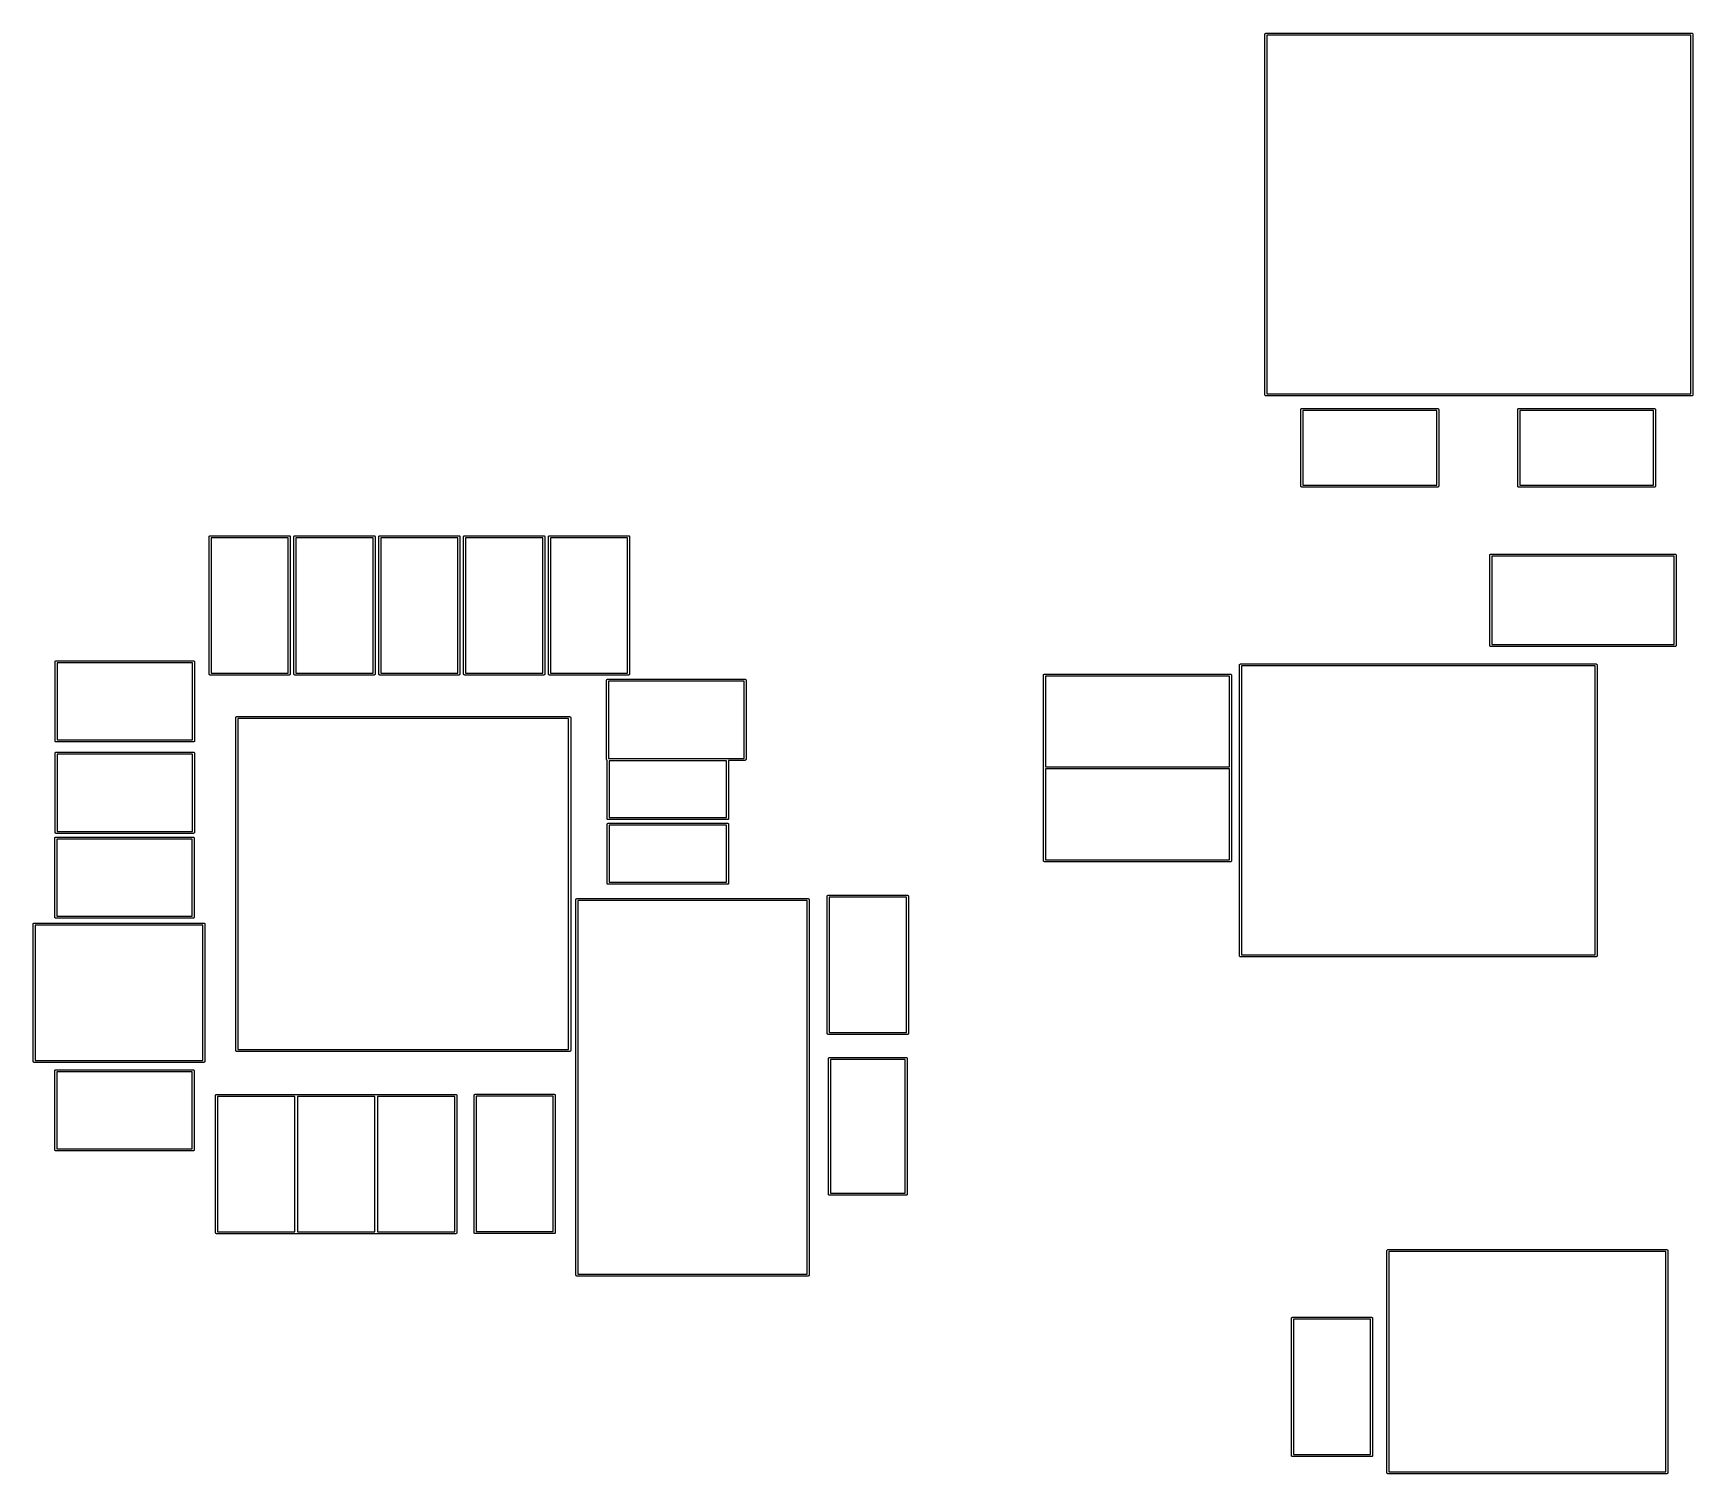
# Model space of a CAD drawing. Extents: x 115.8 to 156.9, y -89.6 to -53.9.
import ezdxf

# ---------------------------------------------------------------- set-up
doc = ezdxf.new("R2010")
doc.units = 0
doc.layers.add('BLACK', color=7, linetype='CONTINUOUS')

msp = doc.modelspace()

# ---------------------------------------------------------------- linework, layer by layer
at = {"layer": 'BLACK', "linetype": 'CONTINUOUS'}
for p, q in [((146.33, -53.96), (146.331, -53.9529)), ((146.33, -62.89), (146.33, -53.96)), ((146.331, -53.9529), (146.332, -53.9514)), ((146.332, -53.9496), (146.336, -53.9456)), ((146.332, -53.9514), (146.332, -53.9496)), ((146.336, -53.9456), (146.339, -53.9411)), ((146.339, -53.9411), (146.34, -53.9403)), ((146.34, -53.9403), (146.341, -53.939)), ((146.341, -53.939), (146.347, -53.9375)), ((146.347, -53.9375), (146.351, -53.9352)), ((146.351, -53.9352), (146.353, -53.9355)), ((146.353, -53.9355), (146.355, -53.935)), ((146.355, -53.935), (156.895, -53.935)), ((146.38, -53.985), (146.38, -62.865)), ((156.87, -53.985), (146.38, -53.985)), ((156.87, -62.865), (156.87, -53.985)), ((156.895, -53.935), (156.902, -53.936)), ((156.902, -53.936), (156.904, -53.937)), ((156.904, -53.937), (156.905, -53.9373)), ((156.905, -53.9373), (156.909, -53.9408)), ((156.909, -53.9408), (156.914, -53.9437)), ((156.914, -53.9437), (156.915, -53.9453)), ((156.915, -53.9453), (156.916, -53.9465)), ((156.916, -53.9465), (156.918, -53.9516)), ((156.918, -53.9516), (156.92, -53.9565)), ((156.92, -53.9565), (156.919, -53.9583)), ((156.919, -53.9583), (156.92, -53.96)), ((156.92, -53.96), (156.92, -62.89)), ((146.331, -62.8917), (146.33, -62.89)), ((146.33, -62.8935), (146.331, -62.8917)), ((146.332, -62.8984), (146.33, -62.8935)), ((146.334, -62.9035), (146.332, -62.8984)), ((146.335, -62.9047), (146.334, -62.9035)), ((146.336, -62.9063), (146.335, -62.9047)), ((146.341, -62.9092), (146.336, -62.9063)), ((146.345, -62.9127), (146.341, -62.9092)), ((146.346, -62.913), (146.345, -62.9127)), ((146.348, -62.914), (146.346, -62.913)), ((146.355, -62.915), (146.348, -62.914)), ((156.895, -62.915), (146.355, -62.915)), ((146.38, -62.865), (156.87, -62.865)), ((147.22, -63.25), (147.221, -63.2429)), ((147.22, -65.15), (147.22, -63.25)), ((147.221, -63.2429), (147.222, -63.2414)), ((147.222, -63.2396), (147.226, -63.2356)), ((147.222, -63.2414), (147.222, -63.2396)), ((147.226, -63.2356), (147.229, -63.2311)), ((147.229, -63.2311), (147.23, -63.2303)), ((147.23, -63.2303), (147.231, -63.229)), ((147.231, -63.229), (147.237, -63.2275)), ((147.237, -63.2275), (147.241, -63.2252)), ((147.241, -63.2252), (147.243, -63.2255)), ((147.243, -63.2255), (147.245, -63.225)), ((147.245, -63.225), (150.605, -63.225)), ((150.605, -63.225), (150.612, -63.226)), ((150.612, -63.226), (150.614, -63.227)), ((150.614, -63.227), (150.615, -63.2273)), ((150.615, -63.2273), (150.619, -63.2308)), ((150.619, -63.2308), (150.624, -63.2337)), ((150.624, -63.2337), (150.625, -63.2353)), ((150.625, -63.2353), (150.626, -63.2365)), ((150.626, -63.2365), (150.628, -63.2416)), ((150.628, -63.2416), (150.63, -63.2465)), ((150.63, -63.2465), (150.629, -63.2483)), ((150.629, -63.2483), (150.63, -63.25)), ((150.63, -63.25), (150.63, -65.15)), ((152.585, -63.25), (152.586, -63.2429)), ((152.585, -65.15), (152.585, -63.25)), ((152.586, -63.2429), (152.587, -63.2414)), ((152.587, -63.2396), (152.591, -63.2356)), ((152.587, -63.2414), (152.587, -63.2396)), ((152.591, -63.2356), (152.594, -63.2311)), ((152.594, -63.2311), (152.595, -63.2303)), ((152.595, -63.2303), (152.596, -63.229)), ((152.596, -63.229), (152.602, -63.2275)), ((152.602, -63.2275), (152.606, -63.2252)), ((152.606, -63.2252), (152.608, -63.2255)), ((152.608, -63.2255), (152.61, -63.225)), ((152.61, -63.225), (155.97, -63.225)), ((155.97, -63.225), (155.977, -63.226)), ((155.977, -63.226), (155.979, -63.227)), ((155.979, -63.227), (155.98, -63.2273)), ((155.98, -63.2273), (155.984, -63.2308)), ((155.984, -63.2308), (155.989, -63.2337)), ((155.989, -63.2337), (155.99, -63.2353)), ((155.99, -63.2353), (155.991, -63.2365)), ((155.991, -63.2365), (155.993, -63.2416)), ((155.993, -63.2416), (155.995, -63.2465)), ((155.995, -63.2465), (155.994, -63.2483)), ((155.994, -63.2483), (155.995, -63.25)), ((155.995, -63.25), (155.995, -65.15)), ((156.897, -62.9145), (156.895, -62.915)), ((156.899, -62.9148), (156.897, -62.9145)), ((156.903, -62.9125), (156.899, -62.9148)), ((156.909, -62.911), (156.903, -62.9125)), ((156.91, -62.9097), (156.909, -62.911)), ((156.911, -62.9089), (156.91, -62.9097)), ((156.914, -62.9044), (156.911, -62.9089)), ((156.918, -62.9004), (156.914, -62.9044)), ((156.919, -62.8971), (156.918, -62.8986)), ((156.918, -62.8986), (156.918, -62.9004)), ((156.92, -62.89), (156.919, -62.8971)), ((147.27, -63.275), (147.27, -65.125)), ((150.58, -63.275), (147.27, -63.275)), ((150.58, -65.125), (150.58, -63.275)), ((152.635, -63.275), (152.635, -65.125)), ((155.945, -63.275), (152.635, -63.275)), ((155.945, -65.125), (155.945, -63.275)), ((147.221, -65.1517), (147.22, -65.15)), ((147.22, -65.1535), (147.221, -65.1517)), ((147.222, -65.1584), (147.22, -65.1535)), ((147.224, -65.1635), (147.222, -65.1584)), ((147.225, -65.1647), (147.224, -65.1635)), ((147.226, -65.1663), (147.225, -65.1647)), ((147.231, -65.1692), (147.226, -65.1663)), ((147.235, -65.1727), (147.231, -65.1692)), ((147.236, -65.173), (147.235, -65.1727)), ((147.238, -65.174), (147.236, -65.173)), ((147.245, -65.175), (147.238, -65.174)), ((150.605, -65.175), (147.245, -65.175)), ((147.27, -65.125), (150.58, -65.125)), ((150.607, -65.1745), (150.605, -65.175)), ((150.609, -65.1748), (150.607, -65.1745)), ((150.613, -65.1725), (150.609, -65.1748)), ((150.619, -65.171), (150.613, -65.1725)), ((150.62, -65.1697), (150.619, -65.171)), ((150.621, -65.1689), (150.62, -65.1697)), ((150.624, -65.1644), (150.621, -65.1689)), ((150.628, -65.1604), (150.624, -65.1644)), ((150.629, -65.1571), (150.628, -65.1586)), ((150.628, -65.1586), (150.628, -65.1604)), ((150.63, -65.15), (150.629, -65.1571)), ((152.586, -65.1517), (152.585, -65.15)), ((152.585, -65.1535), (152.586, -65.1517)), ((152.587, -65.1584), (152.585, -65.1535)), ((152.589, -65.1635), (152.587, -65.1584)), ((152.59, -65.1647), (152.589, -65.1635)), ((152.591, -65.1663), (152.59, -65.1647)), ((152.596, -65.1692), (152.591, -65.1663)), ((152.6, -65.1727), (152.596, -65.1692)), ((152.601, -65.173), (152.6, -65.1727)), ((152.603, -65.174), (152.601, -65.173)), ((152.61, -65.175), (152.603, -65.174)), ((155.97, -65.175), (152.61, -65.175)), ((152.635, -65.125), (155.945, -65.125)), ((155.972, -65.1745), (155.97, -65.175)), ((155.974, -65.1748), (155.972, -65.1745)), ((155.978, -65.1725), (155.974, -65.1748)), ((155.984, -65.171), (155.978, -65.1725)), ((155.985, -65.1697), (155.984, -65.171)), ((155.986, -65.1689), (155.985, -65.1697)), ((155.989, -65.1644), (155.986, -65.1689)), ((155.993, -65.1604), (155.989, -65.1644)), ((155.994, -65.1571), (155.993, -65.1586)), ((155.993, -65.1586), (155.993, -65.1604)), ((155.995, -65.15), (155.994, -65.1571)), ((120.195, -66.4), (120.196, -66.3929)), ((120.195, -69.8), (120.195, -66.4)), ((120.196, -66.3929), (120.197, -66.3914)), ((120.197, -66.3896), (120.201, -66.3856)), ((120.197, -66.3914), (120.197, -66.3896)), ((120.201, -66.3856), (120.204, -66.3811)), ((120.204, -66.3811), (120.205, -66.3803)), ((120.205, -66.3803), (120.206, -66.379)), ((120.206, -66.379), (120.212, -66.3775)), ((120.212, -66.3775), (120.216, -66.3752)), ((120.216, -66.3752), (120.218, -66.3755)), ((120.218, -66.3755), (120.22, -66.375)), ((120.22, -66.375), (122.18, -66.375)), ((120.245, -66.425), (120.245, -69.775)), ((122.155, -66.425), (120.245, -66.425)), ((122.155, -69.775), (122.155, -66.425)), ((122.18, -66.375), (122.187, -66.376)), ((122.187, -66.376), (122.189, -66.377)), ((122.189, -66.377), (122.19, -66.3773)), ((122.19, -66.3773), (122.194, -66.3808)), ((122.194, -66.3808), (122.199, -66.3837)), ((122.199, -66.3837), (122.2, -66.3853)), ((122.2, -66.3853), (122.201, -66.3865)), ((122.201, -66.3865), (122.203, -66.3916)), ((122.203, -66.3916), (122.205, -66.3965)), ((122.205, -66.3965), (122.204, -66.3983)), ((122.204, -66.3983), (122.205, -66.4)), ((122.205, -66.4), (122.205, -69.8)), ((122.295, -66.4), (122.296, -66.3929)), ((122.295, -69.8), (122.295, -66.4)), ((122.296, -66.3929), (122.297, -66.3914)), ((122.297, -66.3896), (122.301, -66.3856)), ((122.297, -66.3914), (122.297, -66.3896)), ((122.301, -66.3856), (122.304, -66.3811)), ((122.304, -66.3811), (122.305, -66.3803)), ((122.305, -66.3803), (122.306, -66.379)), ((122.306, -66.379), (122.312, -66.3775)), ((122.312, -66.3775), (122.316, -66.3752)), ((122.316, -66.3752), (122.318, -66.3755)), ((122.318, -66.3755), (122.32, -66.375)), ((122.32, -66.375), (124.28, -66.375)), ((122.345, -66.425), (122.345, -69.775)), ((124.255, -66.425), (122.345, -66.425)), ((124.255, -69.775), (124.255, -66.425)), ((124.28, -66.375), (124.287, -66.376)), ((124.287, -66.376), (124.289, -66.377)), ((124.289, -66.377), (124.29, -66.3773)), ((124.29, -66.3773), (124.294, -66.3808)), ((124.294, -66.3808), (124.299, -66.3837)), ((124.299, -66.3837), (124.3, -66.3853)), ((124.3, -66.3853), (124.301, -66.3865)), ((124.301, -66.3865), (124.303, -66.3916)), ((124.303, -66.3916), (124.305, -66.3965)), ((124.305, -66.3965), (124.304, -66.3983)), ((124.304, -66.3983), (124.305, -66.4)), ((124.305, -66.4), (124.305, -69.8)), ((124.395, -66.4), (124.396, -66.3929)), ((124.395, -69.8), (124.395, -66.4)), ((124.396, -66.3929), (124.397, -66.3914)), ((124.397, -66.3896), (124.401, -66.3856)), ((124.397, -66.3914), (124.397, -66.3896)), ((124.401, -66.3856), (124.404, -66.3811)), ((124.404, -66.3811), (124.405, -66.3803)), ((124.405, -66.3803), (124.406, -66.379)), ((124.406, -66.379), (124.412, -66.3775)), ((124.412, -66.3775), (124.416, -66.3752)), ((124.416, -66.3752), (124.418, -66.3755)), ((124.418, -66.3755), (124.42, -66.375)), ((124.42, -66.375), (126.38, -66.375)), ((124.445, -66.425), (124.445, -69.775)), ((126.355, -66.425), (124.445, -66.425)), ((126.355, -69.775), (126.355, -66.425)), ((126.38, -66.375), (126.387, -66.376)), ((126.387, -66.376), (126.389, -66.377)), ((126.389, -66.377), (126.39, -66.3773)), ((126.39, -66.3773), (126.394, -66.3808)), ((126.394, -66.3808), (126.399, -66.3837)), ((126.399, -66.3837), (126.4, -66.3853)), ((126.4, -66.3853), (126.401, -66.3865)), ((126.401, -66.3865), (126.403, -66.3916)), ((126.403, -66.3916), (126.405, -66.3965)), ((126.405, -66.3965), (126.404, -66.3983)), ((126.404, -66.3983), (126.405, -66.4)), ((126.405, -66.4), (126.405, -69.8)), ((126.495, -66.4), (126.496, -66.3929)), ((126.495, -69.8), (126.495, -66.4)), ((126.496, -66.3929), (126.497, -66.3914)), ((126.497, -66.3896), (126.501, -66.3856)), ((126.497, -66.3914), (126.497, -66.3896)), ((126.501, -66.3856), (126.504, -66.3811)), ((126.504, -66.3811), (126.505, -66.3803)), ((126.505, -66.3803), (126.506, -66.379)), ((126.506, -66.379), (126.512, -66.3775)), ((126.512, -66.3775), (126.516, -66.3752)), ((126.516, -66.3752), (126.518, -66.3755)), ((126.518, -66.3755), (126.52, -66.375)), ((126.52, -66.375), (128.48, -66.375)), ((126.545, -66.425), (126.545, -69.775)), ((128.455, -66.425), (126.545, -66.425)), ((128.455, -69.775), (128.455, -66.425)), ((128.48, -66.375), (128.487, -66.376)), ((128.487, -66.376), (128.489, -66.377)), ((128.489, -66.377), (128.49, -66.3773)), ((128.49, -66.3773), (128.494, -66.3808)), ((128.494, -66.3808), (128.499, -66.3837)), ((128.499, -66.3837), (128.5, -66.3853)), ((128.5, -66.3853), (128.501, -66.3865)), ((128.501, -66.3865), (128.503, -66.3916)), ((128.503, -66.3916), (128.505, -66.3965)), ((128.505, -66.3965), (128.504, -66.3983)), ((128.504, -66.3983), (128.505, -66.4)), ((128.505, -66.4), (128.505, -69.8)), ((128.595, -66.4), (128.596, -66.3929)), ((128.595, -69.8), (128.595, -66.4)), ((128.596, -66.3929), (128.597, -66.3914)), ((128.597, -66.3896), (128.601, -66.3856)), ((128.597, -66.3914), (128.597, -66.3896)), ((128.601, -66.3856), (128.604, -66.3811)), ((128.604, -66.3811), (128.605, -66.3803)), ((128.605, -66.3803), (128.606, -66.379)), ((128.606, -66.379), (128.612, -66.3775)), ((128.612, -66.3775), (128.616, -66.3752)), ((128.616, -66.3752), (128.618, -66.3755)), ((128.618, -66.3755), (128.62, -66.375)), ((128.62, -66.375), (130.58, -66.375)), ((128.645, -66.425), (128.645, -69.775)), ((130.555, -66.425), (128.645, -66.425)), ((130.555, -69.775), (130.555, -66.425)), ((130.58, -66.375), (130.587, -66.376)), ((130.587, -66.376), (130.589, -66.377)), ((130.589, -66.377), (130.59, -66.3773)), ((130.59, -66.3773), (130.594, -66.3808)), ((130.594, -66.3808), (130.599, -66.3837)), ((130.599, -66.3837), (130.6, -66.3853)), ((130.6, -66.3853), (130.601, -66.3865)), ((130.601, -66.3865), (130.603, -66.3916)), ((130.603, -66.3916), (130.605, -66.3965)), ((130.605, -66.3965), (130.604, -66.3983)), ((130.604, -66.3983), (130.605, -66.4)), ((130.605, -66.4), (130.605, -69.8)), ((151.895, -66.855), (151.896, -66.8479)), ((151.895, -69.095), (151.895, -66.855)), ((151.896, -66.8479), (151.897, -66.8464)), ((151.897, -66.8446), (151.901, -66.8406)), ((151.897, -66.8464), (151.897, -66.8446)), ((151.901, -66.8406), (151.904, -66.8361)), ((151.904, -66.8361), (151.905, -66.8353)), ((151.905, -66.8353), (151.906, -66.834)), ((151.906, -66.834), (151.912, -66.8325)), ((151.912, -66.8325), (151.916, -66.8302)), ((151.916, -66.8302), (151.918, -66.8305)), ((151.918, -66.8305), (151.92, -66.83)), ((151.92, -66.83), (156.48, -66.83)), ((151.945, -66.88), (151.945, -69.07)), ((156.455, -66.88), (151.945, -66.88)), ((156.455, -69.07), (156.455, -66.88)), ((156.48, -66.83), (156.487, -66.831)), ((156.487, -66.831), (156.489, -66.832)), ((156.489, -66.832), (156.49, -66.8323)), ((156.49, -66.8323), (156.494, -66.8358)), ((156.494, -66.8358), (156.499, -66.8387)), ((156.499, -66.8387), (156.5, -66.8403)), ((156.5, -66.8403), (156.501, -66.8415)), ((156.501, -66.8415), (156.503, -66.8466)), ((156.503, -66.8466), (156.505, -66.8515)), ((156.505, -66.8515), (156.504, -66.8533)), ((156.504, -66.8533), (156.505, -66.855)), ((156.505, -66.855), (156.505, -69.095)), ((151.896, -69.0967), (151.895, -69.095)), ((151.895, -69.0985), (151.896, -69.0967)), ((151.897, -69.1034), (151.895, -69.0985)), ((151.899, -69.1085), (151.897, -69.1034)), ((151.9, -69.1097), (151.899, -69.1085)), ((151.901, -69.1113), (151.9, -69.1097)), ((151.906, -69.1142), (151.901, -69.1113)), ((151.91, -69.1177), (151.906, -69.1142)), ((151.911, -69.118), (151.91, -69.1177)), ((151.913, -69.119), (151.911, -69.118)), ((151.92, -69.12), (151.913, -69.119)), ((156.48, -69.12), (151.92, -69.12)), ((151.945, -69.07), (156.455, -69.07)), ((156.482, -69.1195), (156.48, -69.12)), ((156.484, -69.1198), (156.482, -69.1195)), ((156.488, -69.1175), (156.484, -69.1198)), ((156.494, -69.116), (156.488, -69.1175)), ((156.495, -69.1147), (156.494, -69.116)), ((156.496, -69.1139), (156.495, -69.1147)), ((156.499, -69.1094), (156.496, -69.1139)), ((156.503, -69.1054), (156.499, -69.1094)), ((156.504, -69.1021), (156.503, -69.1036)), ((156.503, -69.1036), (156.503, -69.1054)), ((156.505, -69.095), (156.504, -69.1021)), ((116.383, -69.497), (116.384, -69.4899)), ((116.383, -71.457), (116.383, -69.497)), ((116.384, -69.4899), (116.385, -69.4883)), ((116.385, -69.4865), (116.388, -69.4825)), ((116.385, -69.4883), (116.385, -69.4865)), ((116.388, -69.4825), (116.391, -69.478)), ((116.391, -69.478), (116.393, -69.4773)), ((116.393, -69.4773), (116.394, -69.4759)), ((116.394, -69.4759), (116.399, -69.4744)), ((116.399, -69.4744), (116.404, -69.4722)), ((116.404, -69.4722), (116.406, -69.4725)), ((116.406, -69.4725), (116.408, -69.472)), ((116.408, -69.472), (119.808, -69.472)), ((116.433, -69.522), (116.433, -71.432)), ((119.783, -69.522), (116.433, -69.522)), ((119.783, -71.432), (119.783, -69.522)), ((119.808, -69.472), (119.815, -69.473)), ((119.815, -69.473), (119.816, -69.474)), ((119.816, -69.474), (119.818, -69.4742)), ((119.818, -69.4742), (119.822, -69.4777)), ((119.822, -69.4777), (119.827, -69.4806)), ((119.827, -69.4806), (119.827, -69.4823)), ((119.827, -69.4823), (119.829, -69.4834)), ((119.829, -69.4834), (119.83, -69.4886)), ((119.83, -69.4886), (119.832, -69.4934)), ((119.832, -69.4934), (119.832, -69.4952)), ((119.832, -69.4952), (119.833, -69.497)), ((119.833, -69.497), (119.833, -71.457)), ((120.196, -69.8017), (120.195, -69.8)), ((120.195, -69.8035), (120.196, -69.8017)), ((120.197, -69.8084), (120.195, -69.8035)), ((120.199, -69.8135), (120.197, -69.8084)), ((120.2, -69.8147), (120.199, -69.8135)), ((120.201, -69.8163), (120.2, -69.8147)), ((120.206, -69.8192), (120.201, -69.8163)), ((120.21, -69.8227), (120.206, -69.8192)), ((120.211, -69.823), (120.21, -69.8227)), ((120.213, -69.824), (120.211, -69.823)), ((120.22, -69.825), (120.213, -69.824)), ((122.18, -69.825), (120.22, -69.825)), ((120.245, -69.775), (122.155, -69.775)), ((122.182, -69.8245), (122.18, -69.825)), ((122.184, -69.8248), (122.182, -69.8245)), ((122.188, -69.8225), (122.184, -69.8248)), ((122.194, -69.821), (122.188, -69.8225)), ((122.195, -69.8197), (122.194, -69.821)), ((122.196, -69.8189), (122.195, -69.8197)), ((122.199, -69.8144), (122.196, -69.8189)), ((122.203, -69.8104), (122.199, -69.8144)), ((122.204, -69.8071), (122.203, -69.8086)), ((122.203, -69.8086), (122.203, -69.8104)), ((122.205, -69.8), (122.204, -69.8071)), ((122.296, -69.8017), (122.295, -69.8)), ((122.295, -69.8035), (122.296, -69.8017)), ((122.297, -69.8084), (122.295, -69.8035)), ((122.299, -69.8135), (122.297, -69.8084)), ((122.3, -69.8147), (122.299, -69.8135)), ((122.301, -69.8163), (122.3, -69.8147)), ((122.306, -69.8192), (122.301, -69.8163)), ((122.31, -69.8227), (122.306, -69.8192)), ((122.311, -69.823), (122.31, -69.8227)), ((122.313, -69.824), (122.311, -69.823)), ((122.32, -69.825), (122.313, -69.824)), ((124.28, -69.825), (122.32, -69.825)), ((122.345, -69.775), (124.255, -69.775)), ((124.282, -69.8245), (124.28, -69.825)), ((124.284, -69.8248), (124.282, -69.8245)), ((124.288, -69.8225), (124.284, -69.8248)), ((124.294, -69.821), (124.288, -69.8225)), ((124.295, -69.8197), (124.294, -69.821)), ((124.296, -69.8189), (124.295, -69.8197)), ((124.299, -69.8144), (124.296, -69.8189)), ((124.303, -69.8104), (124.299, -69.8144)), ((124.304, -69.8071), (124.303, -69.8086)), ((124.303, -69.8086), (124.303, -69.8104)), ((124.305, -69.8), (124.304, -69.8071)), ((124.396, -69.8017), (124.395, -69.8)), ((124.395, -69.8035), (124.396, -69.8017)), ((124.397, -69.8084), (124.395, -69.8035)), ((124.399, -69.8135), (124.397, -69.8084)), ((124.4, -69.8147), (124.399, -69.8135)), ((124.401, -69.8163), (124.4, -69.8147)), ((124.406, -69.8192), (124.401, -69.8163)), ((124.41, -69.8227), (124.406, -69.8192)), ((124.411, -69.823), (124.41, -69.8227)), ((124.413, -69.824), (124.411, -69.823)), ((124.42, -69.825), (124.413, -69.824)), ((126.38, -69.825), (124.42, -69.825)), ((124.445, -69.775), (126.355, -69.775)), ((126.382, -69.8245), (126.38, -69.825)), ((126.384, -69.8248), (126.382, -69.8245)), ((126.388, -69.8225), (126.384, -69.8248)), ((126.394, -69.821), (126.388, -69.8225)), ((126.395, -69.8197), (126.394, -69.821)), ((126.396, -69.8189), (126.395, -69.8197)), ((126.399, -69.8144), (126.396, -69.8189)), ((126.403, -69.8104), (126.399, -69.8144)), ((126.404, -69.8071), (126.403, -69.8086)), ((126.403, -69.8086), (126.403, -69.8104)), ((126.405, -69.8), (126.404, -69.8071)), ((126.496, -69.8017), (126.495, -69.8)), ((126.495, -69.8035), (126.496, -69.8017)), ((126.497, -69.8084), (126.495, -69.8035)), ((126.499, -69.8135), (126.497, -69.8084)), ((126.5, -69.8147), (126.499, -69.8135)), ((126.501, -69.8163), (126.5, -69.8147)), ((126.506, -69.8192), (126.501, -69.8163)), ((126.51, -69.8227), (126.506, -69.8192)), ((126.511, -69.823), (126.51, -69.8227)), ((126.513, -69.824), (126.511, -69.823)), ((126.52, -69.825), (126.513, -69.824)), ((128.48, -69.825), (126.52, -69.825)), ((126.545, -69.775), (128.455, -69.775)), ((128.482, -69.8245), (128.48, -69.825)), ((128.484, -69.8248), (128.482, -69.8245)), ((128.488, -69.8225), (128.484, -69.8248)), ((128.494, -69.821), (128.488, -69.8225)), ((128.495, -69.8197), (128.494, -69.821)), ((128.496, -69.8189), (128.495, -69.8197)), ((128.499, -69.8144), (128.496, -69.8189)), ((128.503, -69.8104), (128.499, -69.8144)), ((128.504, -69.8071), (128.503, -69.8086)), ((128.503, -69.8086), (128.503, -69.8104)), ((128.505, -69.8), (128.504, -69.8071)), ((128.596, -69.8017), (128.595, -69.8)), ((128.595, -69.8035), (128.596, -69.8017)), ((128.597, -69.8084), (128.595, -69.8035)), ((128.599, -69.8135), (128.597, -69.8084)), ((128.6, -69.8147), (128.599, -69.8135)), ((128.601, -69.8163), (128.6, -69.8147)), ((128.606, -69.8192), (128.601, -69.8163)), ((128.61, -69.8227), (128.606, -69.8192)), ((128.611, -69.823), (128.61, -69.8227)), ((128.613, -69.824), (128.611, -69.823)), ((128.62, -69.825), (128.613, -69.824)), ((130.58, -69.825), (128.62, -69.825)), ((128.645, -69.775), (130.555, -69.775)), ((130.582, -69.8245), (130.58, -69.825)), ((130.584, -69.8248), (130.582, -69.8245)), ((130.588, -69.8225), (130.584, -69.8248)), ((130.594, -69.821), (130.588, -69.8225)), ((130.595, -69.8197), (130.594, -69.821)), ((130.596, -69.8189), (130.595, -69.8197)), ((130.599, -69.8144), (130.596, -69.8189)), ((130.603, -69.8104), (130.599, -69.8144)), ((130.604, -69.8071), (130.603, -69.8086)), ((130.603, -69.8086), (130.603, -69.8104)), ((130.605, -69.8), (130.604, -69.8071)), ((140.85, -69.825), (140.851, -69.8179)), ((140.85, -74.425), (140.85, -69.825)), ((140.851, -69.8179), (140.852, -69.8164)), ((140.852, -69.8146), (140.856, -69.8106)), ((140.852, -69.8164), (140.852, -69.8146)), ((140.856, -69.8106), (140.859, -69.8061)), ((140.859, -69.8061), (140.86, -69.8053)), ((140.86, -69.8053), (140.861, -69.804)), ((140.861, -69.804), (140.867, -69.8025)), ((140.867, -69.8025), (140.871, -69.8002)), ((140.871, -69.8002), (140.873, -69.8005)), ((140.873, -69.8005), (140.875, -69.8)), ((140.875, -69.8), (145.475, -69.8)), ((145.475, -69.8), (145.482, -69.801)), ((145.482, -69.801), (145.484, -69.802)), ((145.484, -69.802), (145.485, -69.8023)), ((145.485, -69.8023), (145.489, -69.8058)), ((145.489, -69.8058), (145.494, -69.8087)), ((145.494, -69.8087), (145.495, -69.8103)), ((145.495, -69.8103), (145.496, -69.8115)), ((145.496, -69.8115), (145.498, -69.8166)), ((145.498, -69.8166), (145.5, -69.8215)), ((145.5, -69.8215), (145.499, -69.8233)), ((145.499, -69.8233), (145.5, -69.825)), ((145.5, -69.825), (145.5, -74.425)), ((145.7, -69.575), (145.701, -69.5679)), ((145.7, -76.775), (145.7, -69.575)), ((145.701, -69.5679), (145.702, -69.5664)), ((145.702, -69.5646), (145.706, -69.5606)), ((145.702, -69.5664), (145.702, -69.5646)), ((145.706, -69.5606), (145.709, -69.5561)), ((145.709, -69.5561), (145.71, -69.5553)), ((145.71, -69.5553), (145.711, -69.554)), ((145.711, -69.554), (145.717, -69.5525)), ((145.717, -69.5525), (145.721, -69.5502)), ((145.721, -69.5502), (145.723, -69.5505)), ((145.723, -69.5505), (145.725, -69.55)), ((145.725, -69.55), (154.525, -69.55)), ((145.75, -69.6), (145.75, -76.75)), ((154.5, -69.6), (145.75, -69.6)), ((154.5, -76.75), (154.5, -69.6)), ((154.525, -69.55), (154.532, -69.551)), ((154.532, -69.551), (154.534, -69.552)), ((154.534, -69.552), (154.535, -69.5523)), ((154.535, -69.5523), (154.539, -69.5558)), ((154.539, -69.5558), (154.544, -69.5587)), ((154.544, -69.5587), (154.545, -69.5603)), ((154.545, -69.5603), (154.546, -69.5615)), ((154.546, -69.5615), (154.548, -69.5666)), ((154.548, -69.5666), (154.55, -69.5715)), ((154.55, -69.5715), (154.549, -69.5733)), ((154.549, -69.5733), (154.55, -69.575)), ((154.55, -69.575), (154.55, -76.775)), ((130.035, -69.9522), (130.036, -69.9451)), ((130.035, -71.9122), (130.035, -69.9522)), ((130.036, -69.9451), (130.037, -69.9436)), ((130.037, -69.9418), (130.041, -69.9377)), ((130.037, -69.9436), (130.037, -69.9418)), ((130.041, -69.9377), (130.044, -69.9332)), ((130.044, -69.9332), (130.045, -69.9325)), ((130.045, -69.9325), (130.046, -69.9311)), ((130.046, -69.9311), (130.052, -69.9296)), ((130.052, -69.9296), (130.056, -69.9274)), ((130.056, -69.9274), (130.058, -69.9277)), ((130.058, -69.9277), (130.06, -69.9272)), ((130.06, -69.9272), (133.46, -69.9272)), ((130.085, -69.9772), (130.085, -71.8872)), ((133.435, -69.9772), (130.085, -69.9772)), ((133.435, -71.8872), (133.435, -69.9772)), ((133.46, -69.9272), (133.467, -69.9282)), ((133.467, -69.9282), (133.469, -69.9292)), ((133.469, -69.9292), (133.47, -69.9294)), ((133.47, -69.9294), (133.474, -69.9329)), ((133.474, -69.9329), (133.479, -69.9358)), ((133.479, -69.9358), (133.48, -69.9375)), ((133.48, -69.9375), (133.481, -69.9387)), ((133.481, -69.9387), (133.483, -69.9438)), ((133.483, -69.9438), (133.485, -69.9486)), ((133.485, -69.9486), (133.484, -69.9504)), ((133.484, -69.9504), (133.485, -69.9522)), ((133.485, -69.9522), (133.485, -71.9122)), ((140.9, -69.85), (140.9, -72.1)), ((145.45, -69.85), (140.9, -69.85)), ((145.45, -72.1), (145.45, -69.85)), ((120.855, -70.88), (120.856, -70.8729)), ((120.855, -79.12), (120.855, -70.88)), ((120.856, -70.8729), (120.857, -70.8714)), ((120.857, -70.8696), (120.861, -70.8656)), ((120.857, -70.8714), (120.857, -70.8696)), ((120.861, -70.8656), (120.864, -70.8611)), ((120.864, -70.8611), (120.865, -70.8603)), ((120.865, -70.8603), (120.866, -70.859)), ((120.866, -70.859), (120.872, -70.8575)), ((120.872, -70.8575), (120.876, -70.8552)), ((120.876, -70.8552), (120.878, -70.8555)), ((120.878, -70.8555), (120.88, -70.855)), ((120.88, -70.855), (129.12, -70.855)), ((120.905, -70.905), (120.905, -79.095)), ((129.095, -70.905), (120.905, -70.905)), ((129.095, -79.095), (129.095, -70.905)), ((129.12, -70.855), (129.127, -70.856)), ((129.127, -70.856), (129.129, -70.857)), ((129.129, -70.857), (129.13, -70.8573)), ((129.13, -70.8573), (129.134, -70.8608)), ((129.134, -70.8608), (129.139, -70.8637)), ((129.139, -70.8637), (129.14, -70.8653)), ((129.14, -70.8653), (129.141, -70.8665)), ((129.141, -70.8665), (129.143, -70.8716)), ((129.143, -70.8716), (129.145, -70.8765)), ((129.145, -70.8765), (129.144, -70.8783)), ((129.144, -70.8783), (129.145, -70.88)), ((129.145, -70.88), (129.145, -79.12)), ((116.383, -71.4587), (116.383, -71.457)), ((116.383, -71.4605), (116.383, -71.4587)), ((116.385, -71.4653), (116.383, -71.4605)), ((116.387, -71.4705), (116.385, -71.4653)), ((116.388, -71.4716), (116.387, -71.4705)), ((116.389, -71.4733), (116.388, -71.4716)), ((116.393, -71.4762), (116.389, -71.4733)), ((116.397, -71.4797), (116.393, -71.4762)), ((116.433, -71.432), (119.783, -71.432)), ((119.822, -71.4766), (119.821, -71.478)), ((119.824, -71.4759), (119.822, -71.4766)), ((119.827, -71.4714), (119.824, -71.4759)), ((119.83, -71.4674), (119.827, -71.4714)), ((119.831, -71.4656), (119.83, -71.4674)), ((119.832, -71.4641), (119.831, -71.4656)), ((119.833, -71.457), (119.832, -71.4641)), ((116.383, -71.7597), (116.384, -71.7526)), ((116.383, -73.7197), (116.383, -71.7597)), ((116.384, -71.7526), (116.385, -71.7511)), ((116.385, -71.7493), (116.388, -71.7453)), ((116.385, -71.7511), (116.385, -71.7493)), ((116.388, -71.7453), (116.391, -71.7408)), ((116.391, -71.7408), (116.393, -71.74)), ((116.393, -71.74), (116.394, -71.7387)), ((116.394, -71.7387), (116.399, -71.7372)), ((116.399, -71.4799), (116.397, -71.4797)), ((116.4, -71.4809), (116.399, -71.4799)), ((116.399, -71.7372), (116.404, -71.7349)), ((116.408, -71.482), (116.4, -71.4809)), ((116.404, -71.7349), (116.406, -71.7352)), ((116.406, -71.7352), (116.408, -71.7347)), ((119.808, -71.482), (116.408, -71.482)), ((116.408, -71.7347), (119.808, -71.7347)), ((116.433, -71.7847), (116.433, -73.6947)), ((119.783, -71.7847), (116.433, -71.7847)), ((119.783, -73.6947), (119.783, -71.7847)), ((119.809, -71.4814), (119.808, -71.482)), ((119.808, -71.7347), (119.815, -71.7357)), ((119.811, -71.4817), (119.809, -71.4814)), ((119.816, -71.4795), (119.811, -71.4817)), ((119.815, -71.7357), (119.816, -71.7367)), ((119.821, -71.478), (119.816, -71.4795)), ((119.816, -71.7367), (119.818, -71.737)), ((119.818, -71.737), (119.822, -71.7405)), ((119.822, -71.7405), (119.827, -71.7434)), ((119.827, -71.7434), (119.827, -71.745)), ((119.827, -71.745), (119.829, -71.7462)), ((119.829, -71.7462), (119.83, -71.7513)), ((119.83, -71.7513), (119.832, -71.7562)), ((119.832, -71.7562), (119.832, -71.758)), ((119.832, -71.758), (119.833, -71.7597)), ((119.833, -71.7597), (119.833, -73.7197)), ((130.085, -71.8872), (133.435, -71.8872)), ((130.036, -71.9139), (130.035, -71.9122)), ((130.035, -71.9157), (130.036, -71.9139)), ((130.037, -71.9206), (130.035, -71.9157)), ((130.039, -71.9257), (130.037, -71.9206)), ((130.04, -71.9269), (130.039, -71.9257)), ((130.041, -71.9285), (130.04, -71.9269)), ((130.045, -71.931), (130.041, -71.9285)), ((130.045, -73.38), (130.045, -71.931)), ((130.095, -71.945), (130.095, -73.355)), ((133.005, -71.945), (130.095, -71.945)), ((133.005, -73.355), (133.005, -71.945)), ((133.46, -71.9372), (133.055, -71.9372)), ((133.055, -71.9372), (133.055, -73.38)), ((133.462, -71.9367), (133.46, -71.9372)), ((133.464, -71.9369), (133.462, -71.9367)), ((133.468, -71.9347), (133.464, -71.9369)), ((133.474, -71.9332), (133.468, -71.9347)), ((133.475, -71.9318), (133.474, -71.9332)), ((133.476, -71.9311), (133.475, -71.9318)), ((133.479, -71.9266), (133.476, -71.9311)), ((133.483, -71.9226), (133.479, -71.9266)), ((133.484, -71.9193), (133.483, -71.9208)), ((133.483, -71.9208), (133.483, -71.9226)), ((133.485, -71.9122), (133.484, -71.9193)), ((140.9, -72.1), (145.45, -72.1)), ((140.9, -72.15), (140.9, -74.4)), ((145.45, -72.15), (140.9, -72.15)), ((145.45, -74.4), (145.45, -72.15)), ((130.046, -73.3817), (130.045, -73.38)), ((130.045, -73.3835), (130.046, -73.3817)), ((130.047, -73.3884), (130.045, -73.3835)), ((130.045, -73.52), (130.046, -73.5129)), ((130.045, -74.98), (130.045, -73.52)), ((130.046, -73.5129), (130.047, -73.5114)), ((130.049, -73.3935), (130.047, -73.3884)), ((130.047, -73.5096), (130.051, -73.5056)), ((130.047, -73.5114), (130.047, -73.5096)), ((130.05, -73.3947), (130.049, -73.3935)), ((130.051, -73.3963), (130.05, -73.3947)), ((130.056, -73.3992), (130.051, -73.3963)), ((130.051, -73.5056), (130.054, -73.5011)), ((130.054, -73.5011), (130.055, -73.5003)), ((130.055, -73.5003), (130.056, -73.499)), ((130.06, -73.4027), (130.056, -73.3992)), ((130.056, -73.499), (130.062, -73.4975)), ((130.061, -73.403), (130.06, -73.4027)), ((130.063, -73.404), (130.061, -73.403)), ((130.062, -73.4975), (130.066, -73.4952)), ((130.07, -73.405), (130.063, -73.404)), ((130.066, -73.4952), (130.068, -73.4955)), ((130.068, -73.4955), (130.07, -73.495)), ((133.03, -73.405), (130.07, -73.405)), ((130.07, -73.495), (133.03, -73.495)), ((130.095, -73.355), (133.005, -73.355)), ((133.032, -73.4045), (133.03, -73.405)), ((133.03, -73.495), (133.037, -73.496)), ((133.034, -73.4048), (133.032, -73.4045)), ((133.038, -73.4025), (133.034, -73.4048)), ((133.037, -73.496), (133.039, -73.497)), ((133.044, -73.401), (133.038, -73.4025)), ((133.039, -73.497), (133.04, -73.4973)), ((133.04, -73.4973), (133.044, -73.5008)), ((133.045, -73.3997), (133.044, -73.401)), ((133.044, -73.5008), (133.049, -73.5037)), ((133.046, -73.3989), (133.045, -73.3997)), ((133.049, -73.3944), (133.046, -73.3989)), ((133.053, -73.3904), (133.049, -73.3944)), ((133.049, -73.5037), (133.05, -73.5053)), ((133.05, -73.5053), (133.051, -73.5065)), ((133.051, -73.5065), (133.053, -73.5116)), ((133.054, -73.3871), (133.053, -73.3886)), ((133.053, -73.3886), (133.053, -73.3904)), ((133.053, -73.5116), (133.055, -73.5165)), ((133.055, -73.38), (133.054, -73.3871)), ((133.055, -73.5165), (133.054, -73.5183)), ((133.054, -73.5183), (133.055, -73.52)), ((133.055, -73.52), (133.055, -74.98)), ((116.375, -73.86), (116.376, -73.8529)), ((116.375, -75.82), (116.375, -73.86)), ((116.376, -73.8529), (116.377, -73.8514)), ((116.377, -73.8496), (116.381, -73.8456)), ((116.377, -73.8514), (116.377, -73.8496)), ((116.381, -73.8456), (116.384, -73.8411)), ((116.383, -73.7214), (116.383, -73.7197)), ((116.383, -73.7232), (116.383, -73.7214)), ((116.385, -73.7281), (116.383, -73.7232)), ((116.384, -73.8411), (116.385, -73.8403)), ((116.387, -73.7332), (116.385, -73.7281)), ((116.385, -73.8403), (116.386, -73.839)), ((116.386, -73.839), (116.392, -73.8375)), ((116.388, -73.7344), (116.387, -73.7332)), ((116.389, -73.736), (116.388, -73.7344)), ((116.393, -73.7389), (116.389, -73.736)), ((116.392, -73.8375), (116.396, -73.8352)), ((116.397, -73.7424), (116.393, -73.7389)), ((116.396, -73.8352), (116.398, -73.8355)), ((116.399, -73.7427), (116.397, -73.7424)), ((116.398, -73.8355), (116.4, -73.835)), ((116.4, -73.7437), (116.399, -73.7427)), ((116.408, -73.7447), (116.4, -73.7437)), ((116.4, -73.835), (119.8, -73.835)), ((119.808, -73.7447), (116.408, -73.7447)), ((116.425, -73.885), (116.425, -75.795)), ((119.775, -73.885), (116.425, -73.885)), ((116.433, -73.6947), (119.783, -73.6947)), ((119.775, -75.795), (119.775, -73.885)), ((119.8, -73.835), (119.807, -73.836)), ((119.807, -73.836), (119.809, -73.837)), ((119.809, -73.7442), (119.808, -73.7447)), ((119.811, -73.7444), (119.809, -73.7442)), ((119.809, -73.837), (119.81, -73.8373)), ((119.81, -73.8373), (119.814, -73.8408)), ((119.816, -73.7422), (119.811, -73.7444)), ((119.814, -73.8408), (119.819, -73.8437)), ((119.821, -73.7407), (119.816, -73.7422)), ((119.819, -73.8437), (119.82, -73.8453)), ((119.82, -73.8453), (119.821, -73.8465)), ((119.822, -73.7394), (119.821, -73.7407)), ((119.821, -73.8465), (119.823, -73.8516)), ((119.824, -73.7386), (119.822, -73.7394)), ((119.823, -73.8516), (119.825, -73.8565)), ((119.827, -73.7341), (119.824, -73.7386)), ((119.825, -73.8565), (119.824, -73.8583)), ((119.824, -73.8583), (119.825, -73.86)), ((119.825, -73.86), (119.825, -75.82)), ((119.83, -73.7301), (119.827, -73.7341)), ((119.831, -73.7283), (119.83, -73.7301)), ((119.832, -73.7268), (119.831, -73.7283)), ((119.833, -73.7197), (119.832, -73.7268)), ((130.095, -73.545), (130.095, -74.955)), ((133.005, -73.545), (130.095, -73.545)), ((133.005, -74.955), (133.005, -73.545)), ((140.851, -74.4267), (140.85, -74.425)), ((140.85, -74.4285), (140.851, -74.4267)), ((140.852, -74.4334), (140.85, -74.4285)), ((140.854, -74.4385), (140.852, -74.4334)), ((140.855, -74.4397), (140.854, -74.4385)), ((140.856, -74.4413), (140.855, -74.4397)), ((140.861, -74.4442), (140.856, -74.4413)), ((140.865, -74.4477), (140.861, -74.4442)), ((140.866, -74.448), (140.865, -74.4477)), ((140.868, -74.449), (140.866, -74.448)), ((140.875, -74.45), (140.868, -74.449)), ((145.475, -74.45), (140.875, -74.45)), ((140.9, -74.4), (145.45, -74.4)), ((145.477, -74.4495), (145.475, -74.45)), ((145.479, -74.4498), (145.477, -74.4495)), ((145.483, -74.4475), (145.479, -74.4498)), ((145.489, -74.446), (145.483, -74.4475)), ((145.49, -74.4447), (145.489, -74.446)), ((145.491, -74.4439), (145.49, -74.4447)), ((145.494, -74.4394), (145.491, -74.4439)), ((145.498, -74.4354), (145.494, -74.4394)), ((145.499, -74.4321), (145.498, -74.4336)), ((145.498, -74.4336), (145.498, -74.4354)), ((145.5, -74.425), (145.499, -74.4321)), ((130.046, -74.9817), (130.045, -74.98)), ((130.045, -74.9835), (130.046, -74.9817)), ((130.047, -74.9884), (130.045, -74.9835)), ((130.049, -74.9935), (130.047, -74.9884)), ((130.05, -74.9947), (130.049, -74.9935)), ((130.051, -74.9963), (130.05, -74.9947)), ((130.056, -74.9992), (130.051, -74.9963)), ((130.06, -75.0027), (130.056, -74.9992)), ((130.061, -75.003), (130.06, -75.0027)), ((130.063, -75.004), (130.061, -75.003)), ((130.07, -75.005), (130.063, -75.004)), ((133.03, -75.005), (130.07, -75.005)), ((130.095, -74.955), (133.005, -74.955)), ((133.032, -75.0045), (133.03, -75.005)), ((133.034, -75.0048), (133.032, -75.0045)), ((133.038, -75.0025), (133.034, -75.0048)), ((133.044, -75.001), (133.038, -75.0025)), ((133.045, -74.9997), (133.044, -75.001)), ((133.046, -74.9989), (133.045, -74.9997)), ((133.049, -74.9944), (133.046, -74.9989)), ((133.053, -74.9904), (133.049, -74.9944)), ((133.054, -74.9871), (133.053, -74.9886)), ((133.053, -74.9886), (133.053, -74.9904)), ((133.055, -74.98), (133.054, -74.9871)), ((129.275, -75.3822), (129.276, -75.3751)), ((129.275, -84.6822), (129.275, -75.3822)), ((129.276, -75.3751), (129.277, -75.3735)), ((129.277, -75.3718), (129.281, -75.3677)), ((129.277, -75.3735), (129.277, -75.3718)), ((129.281, -75.3677), (129.284, -75.3632)), ((129.284, -75.3632), (129.285, -75.3625)), ((129.285, -75.3625), (129.286, -75.3611)), ((129.286, -75.3611), (129.292, -75.3596)), ((129.292, -75.3596), (129.296, -75.3574)), ((129.296, -75.3574), (129.298, -75.3577)), ((129.298, -75.3577), (129.3, -75.3572)), ((129.3, -75.3572), (135.02, -75.3572)), ((129.325, -75.4072), (129.325, -84.6572)), ((134.995, -75.4072), (129.325, -75.4072)), ((134.995, -84.6572), (134.995, -75.4072)), ((135.02, -75.3572), (135.027, -75.3582)), ((135.027, -75.3582), (135.029, -75.3592)), ((135.029, -75.3592), (135.03, -75.3594)), ((135.03, -75.3594), (135.034, -75.3629)), ((135.034, -75.3629), (135.039, -75.3658)), ((135.039, -75.3658), (135.04, -75.3675)), ((135.04, -75.3675), (135.041, -75.3687)), ((135.041, -75.3687), (135.043, -75.3738)), ((135.043, -75.3738), (135.045, -75.3786)), ((135.045, -75.3786), (135.044, -75.3804)), ((135.044, -75.3804), (135.045, -75.3822)), ((135.045, -75.3822), (135.045, -84.6822)), ((135.495, -75.3), (135.496, -75.2929)), ((135.495, -78.7), (135.495, -75.3)), ((135.496, -75.2929), (135.497, -75.2914)), ((135.497, -75.2896), (135.501, -75.2856)), ((135.497, -75.2914), (135.497, -75.2896)), ((135.501, -75.2856), (135.504, -75.2811)), ((135.504, -75.2811), (135.505, -75.2803)), ((135.505, -75.2803), (135.506, -75.279)), ((135.506, -75.279), (135.512, -75.2775)), ((135.512, -75.2775), (135.516, -75.2752)), ((135.516, -75.2752), (135.518, -75.2755)), ((135.518, -75.2755), (135.52, -75.275)), ((135.52, -75.275), (137.48, -75.275)), ((135.545, -75.325), (135.545, -78.675)), ((137.455, -75.325), (135.545, -75.325)), ((137.455, -78.675), (137.455, -75.325)), ((137.48, -75.275), (137.487, -75.276)), ((137.487, -75.276), (137.489, -75.277)), ((137.489, -75.277), (137.49, -75.2773)), ((137.49, -75.2773), (137.494, -75.2808)), ((137.494, -75.2808), (137.499, -75.2837)), ((137.499, -75.2837), (137.5, -75.2853)), ((137.5, -75.2853), (137.501, -75.2865)), ((137.501, -75.2865), (137.503, -75.2916)), ((137.503, -75.2916), (137.505, -75.2965)), ((137.505, -75.2965), (137.504, -75.2983)), ((137.504, -75.2983), (137.505, -75.3)), ((137.505, -75.3), (137.505, -78.7)), ((115.841, -75.9894), (115.842, -75.9823)), ((115.841, -79.3894), (115.841, -75.9894)), ((115.842, -75.9823), (115.843, -75.9808)), ((115.843, -75.979), (115.847, -75.975)), ((115.843, -75.9808), (115.843, -75.979)), ((115.847, -75.975), (115.85, -75.9705)), ((115.85, -75.9705), (115.851, -75.9698)), ((115.851, -75.9698), (115.853, -75.9684)), ((115.853, -75.9684), (115.858, -75.9669)), ((115.858, -75.9669), (115.863, -75.9647)), ((115.863, -75.9647), (115.864, -75.965)), ((115.864, -75.965), (115.866, -75.9644)), ((115.866, -75.9644), (120.066, -75.9644)), ((116.376, -75.8217), (116.375, -75.82)), ((116.375, -75.8235), (116.376, -75.8217)), ((116.377, -75.8284), (116.375, -75.8235)), ((116.379, -75.8335), (116.377, -75.8284)), ((116.38, -75.8347), (116.379, -75.8335)), ((116.381, -75.8363), (116.38, -75.8347)), ((116.386, -75.8392), (116.381, -75.8363)), ((116.39, -75.8427), (116.386, -75.8392)), ((116.391, -75.843), (116.39, -75.8427)), ((116.393, -75.844), (116.391, -75.843)), ((116.4, -75.845), (116.393, -75.844)), ((119.8, -75.845), (116.4, -75.845)), ((116.425, -75.795), (119.775, -75.795)), ((119.802, -75.8445), (119.8, -75.845)), ((119.804, -75.8448), (119.802, -75.8445)), ((119.808, -75.8425), (119.804, -75.8448)), ((119.814, -75.841), (119.808, -75.8425)), ((119.815, -75.8397), (119.814, -75.841)), ((119.816, -75.8389), (119.815, -75.8397)), ((119.819, -75.8344), (119.816, -75.8389)), ((119.823, -75.8304), (119.819, -75.8344)), ((119.824, -75.8271), (119.823, -75.8286)), ((119.823, -75.8286), (119.823, -75.8304)), ((119.825, -75.82), (119.824, -75.8271)), ((120.066, -75.9644), (120.073, -75.9655)), ((120.073, -75.9655), (120.075, -75.9664)), ((120.075, -75.9664), (120.077, -75.9667)), ((120.077, -75.9667), (120.081, -75.9702)), ((120.081, -75.9702), (120.085, -75.9731)), ((120.085, -75.9731), (120.086, -75.9748)), ((120.086, -75.9748), (120.087, -75.9759)), ((120.087, -75.9759), (120.089, -75.9811)), ((120.089, -75.9811), (120.091, -75.9859)), ((120.091, -75.9859), (120.091, -75.9877)), ((120.091, -75.9877), (120.091, -75.9894)), ((120.091, -75.9894), (120.091, -79.3894)), ((115.891, -76.0144), (115.891, -79.3644)), ((120.041, -76.0144), (115.891, -76.0144)), ((120.041, -79.3644), (120.041, -76.0144)), ((145.701, -76.7767), (145.7, -76.775)), ((145.7, -76.7785), (145.701, -76.7767)), ((145.702, -76.7834), (145.7, -76.7785)), ((145.704, -76.7885), (145.702, -76.7834)), ((145.705, -76.7897), (145.704, -76.7885)), ((145.706, -76.7913), (145.705, -76.7897)), ((145.711, -76.7942), (145.706, -76.7913)), ((145.715, -76.7977), (145.711, -76.7942)), ((145.716, -76.798), (145.715, -76.7977)), ((145.718, -76.799), (145.716, -76.798)), ((145.725, -76.8), (145.718, -76.799)), ((154.525, -76.8), (145.725, -76.8)), ((145.75, -76.75), (154.5, -76.75)), ((154.527, -76.7995), (154.525, -76.8)), ((154.529, -76.7998), (154.527, -76.7995)), ((154.533, -76.7975), (154.529, -76.7998)), ((154.539, -76.796), (154.533, -76.7975)), ((154.54, -76.7947), (154.539, -76.796)), ((154.541, -76.7939), (154.54, -76.7947)), ((154.544, -76.7894), (154.541, -76.7939)), ((154.548, -76.7854), (154.544, -76.7894)), ((154.549, -76.7821), (154.548, -76.7836)), ((154.548, -76.7836), (154.548, -76.7854)), ((154.55, -76.775), (154.549, -76.7821)), ((135.496, -78.7017), (135.495, -78.7)), ((135.495, -78.7035), (135.496, -78.7017)), ((135.497, -78.7084), (135.495, -78.7035)), ((135.499, -78.7135), (135.497, -78.7084)), ((135.5, -78.7147), (135.499, -78.7135)), ((135.501, -78.7163), (135.5, -78.7147)), ((135.506, -78.7192), (135.501, -78.7163)), ((135.51, -78.7227), (135.506, -78.7192)), ((135.511, -78.723), (135.51, -78.7227)), ((135.513, -78.724), (135.511, -78.723)), ((135.52, -78.725), (135.513, -78.724)), ((137.48, -78.725), (135.52, -78.725)), ((135.545, -78.675), (137.455, -78.675)), ((137.482, -78.7245), (137.48, -78.725)), ((137.484, -78.7248), (137.482, -78.7245)), ((137.488, -78.7225), (137.484, -78.7248)), ((137.494, -78.721), (137.488, -78.7225)), ((137.495, -78.7197), (137.494, -78.721)), ((137.496, -78.7189), (137.495, -78.7197)), ((137.499, -78.7144), (137.496, -78.7189)), ((137.503, -78.7104), (137.499, -78.7144)), ((137.504, -78.7071), (137.503, -78.7086)), ((137.503, -78.7086), (137.503, -78.7104)), ((137.505, -78.7), (137.504, -78.7071)), ((120.856, -79.1217), (120.855, -79.12)), ((120.855, -79.1235), (120.856, -79.1217)), ((120.857, -79.1284), (120.855, -79.1235)), ((120.859, -79.1335), (120.857, -79.1284)), ((120.86, -79.1347), (120.859, -79.1335)), ((120.861, -79.1363), (120.86, -79.1347)), ((120.866, -79.1392), (120.861, -79.1363)), ((120.87, -79.1427), (120.866, -79.1392)), ((120.871, -79.143), (120.87, -79.1427)), ((120.873, -79.144), (120.871, -79.143)), ((120.88, -79.145), (120.873, -79.144)), ((129.12, -79.145), (120.88, -79.145)), ((120.905, -79.095), (129.095, -79.095)), ((129.122, -79.1445), (129.12, -79.145)), ((129.124, -79.1448), (129.122, -79.1445)), ((129.128, -79.1425), (129.124, -79.1448)), ((129.134, -79.141), (129.128, -79.1425)), ((129.135, -79.1397), (129.134, -79.141)), ((129.136, -79.1389), (129.135, -79.1397)), ((129.139, -79.1344), (129.136, -79.1389)), ((129.143, -79.1304), (129.139, -79.1344)), ((129.144, -79.1271), (129.143, -79.1286)), ((129.143, -79.1286), (129.143, -79.1304)), ((129.145, -79.12), (129.144, -79.1271)), ((115.842, -79.3912), (115.841, -79.3894)), ((115.841, -79.393), (115.842, -79.3912)), ((115.844, -79.3978), (115.841, -79.393)), ((115.845, -79.4029), (115.844, -79.3978)), ((115.847, -79.4041), (115.845, -79.4029)), ((115.847, -79.4058), (115.847, -79.4041)), ((115.852, -79.4087), (115.847, -79.4058)), ((115.856, -79.4122), (115.852, -79.4087)), ((115.858, -79.4124), (115.856, -79.4122)), ((115.859, -79.4134), (115.858, -79.4124)), ((115.866, -79.4144), (115.859, -79.4134)), ((120.066, -79.4144), (115.866, -79.4144)), ((115.891, -79.3644), (120.041, -79.3644)), ((116.375, -79.62), (116.376, -79.6129)), ((116.375, -81.58), (116.375, -79.62)), ((116.376, -79.6129), (116.377, -79.6114)), ((116.377, -79.6096), (116.381, -79.6056)), ((116.377, -79.6114), (116.377, -79.6096)), ((116.381, -79.6056), (116.384, -79.6011)), ((116.384, -79.6011), (116.385, -79.6003)), ((116.385, -79.6003), (116.386, -79.599)), ((116.386, -79.599), (116.392, -79.5975)), ((116.392, -79.5975), (116.396, -79.5952)), ((116.396, -79.5952), (116.398, -79.5955)), ((116.398, -79.5955), (116.4, -79.595)), ((116.4, -79.595), (119.8, -79.595)), ((116.425, -79.645), (116.425, -81.555)), ((119.775, -79.645), (116.425, -79.645)), ((119.775, -81.555), (119.775, -79.645)), ((119.8, -79.595), (119.807, -79.596)), ((119.807, -79.596), (119.809, -79.597)), ((119.809, -79.597), (119.81, -79.5973)), ((119.81, -79.5973), (119.814, -79.6008)), ((119.814, -79.6008), (119.819, -79.6037)), ((119.819, -79.6037), (119.82, -79.6053)), ((119.82, -79.6053), (119.821, -79.6065)), ((119.821, -79.6065), (119.823, -79.6116)), ((119.823, -79.6116), (119.825, -79.6165)), ((119.825, -79.6165), (119.824, -79.6183)), ((119.824, -79.6183), (119.825, -79.62)), ((119.825, -79.62), (119.825, -81.58)), ((120.068, -79.4139), (120.066, -79.4144)), ((120.07, -79.4142), (120.068, -79.4139)), ((120.075, -79.412), (120.07, -79.4142)), ((120.08, -79.4105), (120.075, -79.412)), ((120.081, -79.4091), (120.08, -79.4105)), ((120.083, -79.4084), (120.081, -79.4091)), ((120.085, -79.4039), (120.083, -79.4084)), ((120.089, -79.3998), (120.085, -79.4039)), ((120.09, -79.3965), (120.089, -79.3981)), ((120.089, -79.3981), (120.089, -79.3998)), ((120.091, -79.3894), (120.09, -79.3965)), ((135.525, -79.32), (135.526, -79.3129)), ((135.525, -82.68), (135.525, -79.32)), ((135.526, -79.3129), (135.527, -79.3114)), ((135.527, -79.3096), (135.531, -79.3056)), ((135.527, -79.3114), (135.527, -79.3096)), ((135.531, -79.3056), (135.534, -79.3011)), ((135.534, -79.3011), (135.535, -79.3003)), ((135.535, -79.3003), (135.536, -79.299)), ((135.536, -79.299), (135.542, -79.2975)), ((135.542, -79.2975), (135.546, -79.2952)), ((135.546, -79.2952), (135.548, -79.2955)), ((135.548, -79.2955), (135.55, -79.295)), ((135.55, -79.295), (137.45, -79.295)), ((135.575, -79.345), (135.575, -82.655)), ((137.425, -79.345), (135.575, -79.345)), ((137.425, -82.655), (137.425, -79.345)), ((137.45, -79.295), (137.457, -79.296)), ((137.457, -79.296), (137.459, -79.297)), ((137.459, -79.297), (137.46, -79.2973)), ((137.46, -79.2973), (137.464, -79.3008)), ((137.464, -79.3008), (137.469, -79.3037)), ((137.469, -79.3037), (137.47, -79.3053)), ((137.47, -79.3053), (137.471, -79.3065)), ((137.471, -79.3065), (137.473, -79.3116)), ((137.473, -79.3116), (137.475, -79.3165)), ((137.475, -79.3165), (137.474, -79.3183)), ((137.474, -79.3183), (137.475, -79.32)), ((137.475, -79.32), (137.475, -82.68)), ((120.355, -80.2321), (120.356, -80.225)), ((120.355, -83.6321), (120.355, -80.2321)), ((120.356, -80.225), (120.357, -80.2235)), ((120.357, -80.2235), (120.358, -80.2217)), ((120.358, -80.2217), (120.361, -80.2176)), ((120.361, -80.2176), (120.364, -80.2132)), ((120.364, -80.2132), (120.366, -80.2124)), ((120.366, -80.2124), (120.367, -80.211)), ((120.367, -80.211), (120.372, -80.2095)), ((120.372, -80.2095), (120.377, -80.2073)), ((120.377, -80.2073), (120.379, -80.2076)), ((120.379, -80.2076), (120.38, -80.2071)), ((120.38, -80.2071), (122.34, -80.2071)), ((120.405, -80.2571), (120.405, -83.6071)), ((122.315, -80.2571), (120.405, -80.2571)), ((122.315, -83.6071), (122.315, -80.2571)), ((122.34, -80.2071), (122.347, -80.2081)), ((122.347, -80.2081), (122.349, -80.2091)), ((122.349, -80.2091), (122.351, -80.2094)), ((122.351, -80.2094), (122.351, -80.2097)), ((122.351, -80.2097), (122.352, -80.2095)), ((122.352, -80.2095), (122.357, -80.2073)), ((122.357, -80.2073), (122.358, -80.2076)), ((122.358, -80.2076), (122.36, -80.2071)), ((122.36, -80.2071), (124.32, -80.2071)), ((122.385, -80.2571), (122.385, -83.6071)), ((124.295, -80.2571), (122.385, -80.2571)), ((124.295, -83.6071), (124.295, -80.2571)), ((124.32, -80.2071), (124.327, -80.2081)), ((124.327, -80.2081), (124.329, -80.2091)), ((124.329, -80.2091), (124.331, -80.2094)), ((124.331, -80.2094), (124.331, -80.2097)), ((124.331, -80.2097), (124.332, -80.2095)), ((124.332, -80.2095), (124.337, -80.2073)), ((124.337, -80.2073), (124.338, -80.2076)), ((124.338, -80.2076), (124.34, -80.2071)), ((124.34, -80.2071), (126.3, -80.2071)), ((124.365, -80.2571), (124.365, -83.6071)), ((126.275, -80.2571), (124.365, -80.2571)), ((126.275, -83.6071), (126.275, -80.2571)), ((126.3, -80.2071), (126.307, -80.2081)), ((126.307, -80.2081), (126.309, -80.2091)), ((126.309, -80.2091), (126.31, -80.2094)), ((126.31, -80.2094), (126.315, -80.2129)), ((126.315, -80.2129), (126.319, -80.2157)), ((126.319, -80.2157), (126.32, -80.2174)), ((126.32, -80.2174), (126.321, -80.2186)), ((126.321, -80.2186), (126.323, -80.2237)), ((126.323, -80.2237), (126.325, -80.2286)), ((126.325, -80.2286), (126.325, -80.2303)), ((126.325, -80.2303), (126.325, -80.2321)), ((126.325, -80.2321), (126.325, -83.6321)), ((126.755, -80.2297), (126.756, -80.2226)), ((126.755, -83.6297), (126.755, -80.2297)), ((126.756, -80.2226), (126.757, -80.2211)), ((126.757, -80.2193), (126.761, -80.2152)), ((126.757, -80.2211), (126.757, -80.2193)), ((126.761, -80.2152), (126.764, -80.2108)), ((126.764, -80.2108), (126.765, -80.21)), ((126.765, -80.21), (126.766, -80.2086)), ((126.766, -80.2086), (126.772, -80.2071)), ((126.772, -80.2071), (126.776, -80.2049)), ((126.776, -80.2049), (126.778, -80.2052)), ((126.778, -80.2052), (126.78, -80.2047)), ((126.78, -80.2047), (128.74, -80.2047)), ((126.805, -80.2547), (126.805, -83.6047)), ((128.715, -80.2547), (126.805, -80.2547)), ((128.715, -83.6047), (128.715, -80.2547)), ((128.74, -80.2047), (128.747, -80.2057)), ((128.747, -80.2057), (128.749, -80.2067)), ((128.749, -80.2067), (128.75, -80.207)), ((128.75, -80.207), (128.754, -80.2105)), ((128.754, -80.2105), (128.759, -80.2133)), ((128.759, -80.2133), (128.76, -80.215)), ((128.76, -80.215), (128.761, -80.2162)), ((128.761, -80.2162), (128.763, -80.2213)), ((128.763, -80.2213), (128.765, -80.2262)), ((128.765, -80.2262), (128.764, -80.228)), ((128.764, -80.228), (128.765, -80.2297)), ((128.765, -80.2297), (128.765, -83.6297)), ((116.376, -81.5817), (116.375, -81.58)), ((116.375, -81.5835), (116.376, -81.5817)), ((116.377, -81.5884), (116.375, -81.5835)), ((116.379, -81.5935), (116.377, -81.5884)), ((116.38, -81.5947), (116.379, -81.5935)), ((116.381, -81.5963), (116.38, -81.5947)), ((116.386, -81.5992), (116.381, -81.5963)), ((116.39, -81.6027), (116.386, -81.5992)), ((116.391, -81.603), (116.39, -81.6027)), ((116.393, -81.604), (116.391, -81.603)), ((116.4, -81.605), (116.393, -81.604)), ((119.8, -81.605), (116.4, -81.605)), ((116.425, -81.555), (119.775, -81.555)), ((119.802, -81.6045), (119.8, -81.605)), ((119.804, -81.6048), (119.802, -81.6045)), ((119.808, -81.6025), (119.804, -81.6048)), ((119.814, -81.601), (119.808, -81.6025)), ((119.815, -81.5997), (119.814, -81.601)), ((119.816, -81.5989), (119.815, -81.5997)), ((119.819, -81.5944), (119.816, -81.5989)), ((119.823, -81.5904), (119.819, -81.5944)), ((119.824, -81.5871), (119.823, -81.5886)), ((119.823, -81.5886), (119.823, -81.5904)), ((119.825, -81.58), (119.824, -81.5871)), ((135.526, -82.6817), (135.525, -82.68)), ((135.525, -82.6835), (135.526, -82.6817)), ((135.527, -82.6884), (135.525, -82.6835)), ((135.529, -82.6935), (135.527, -82.6884)), ((135.53, -82.6947), (135.529, -82.6935)), ((135.531, -82.6963), (135.53, -82.6947)), ((135.536, -82.6992), (135.531, -82.6963)), ((135.54, -82.7027), (135.536, -82.6992)), ((135.541, -82.703), (135.54, -82.7027)), ((135.543, -82.704), (135.541, -82.703)), ((135.55, -82.705), (135.543, -82.704)), ((137.45, -82.705), (135.55, -82.705)), ((135.575, -82.655), (137.425, -82.655)), ((137.452, -82.7045), (137.45, -82.705)), ((137.454, -82.7048), (137.452, -82.7045)), ((137.458, -82.7025), (137.454, -82.7048)), ((137.464, -82.701), (137.458, -82.7025)), ((137.465, -82.6997), (137.464, -82.701)), ((137.466, -82.6989), (137.465, -82.6997)), ((137.469, -82.6944), (137.466, -82.6989)), ((137.473, -82.6904), (137.469, -82.6944)), ((137.474, -82.6871), (137.473, -82.6886)), ((137.473, -82.6886), (137.473, -82.6904)), ((137.475, -82.68), (137.474, -82.6871)), ((120.356, -83.6338), (120.355, -83.6321)), ((120.356, -83.6356), (120.356, -83.6338)), ((120.358, -83.6405), (120.356, -83.6356)), ((120.359, -83.6456), (120.358, -83.6405)), ((120.361, -83.6468), (120.359, -83.6456)), ((120.361, -83.6484), (120.361, -83.6468)), ((120.366, -83.6513), (120.361, -83.6484)), ((120.37, -83.6548), (120.366, -83.6513)), ((120.372, -83.6551), (120.37, -83.6548)), ((120.373, -83.6561), (120.372, -83.6551)), ((120.38, -83.6571), (120.373, -83.6561)), ((122.34, -83.6571), (120.38, -83.6571)), ((120.405, -83.6071), (122.315, -83.6071)), ((122.342, -83.6566), (122.34, -83.6571)), ((122.344, -83.6568), (122.342, -83.6566)), ((122.349, -83.6546), (122.344, -83.6568)), ((122.35, -83.6548), (122.349, -83.6544)), ((122.349, -83.6544), (122.349, -83.6546)), ((122.352, -83.6551), (122.35, -83.6548)), ((122.353, -83.6561), (122.352, -83.6551)), ((122.36, -83.6571), (122.353, -83.6561)), ((124.32, -83.6571), (122.36, -83.6571)), ((122.385, -83.6071), (124.295, -83.6071)), ((124.322, -83.6566), (124.32, -83.6571)), ((124.324, -83.6568), (124.322, -83.6566)), ((124.329, -83.6546), (124.324, -83.6568)), ((124.33, -83.6548), (124.329, -83.6544)), ((124.329, -83.6544), (124.329, -83.6546)), ((124.331, -83.6551), (124.33, -83.6548)), ((124.333, -83.6561), (124.331, -83.6551)), ((124.34, -83.6571), (124.333, -83.6561)), ((126.3, -83.6571), (124.34, -83.6571)), ((124.365, -83.6071), (126.275, -83.6071)), ((126.302, -83.6566), (126.3, -83.6571)), ((126.304, -83.6568), (126.302, -83.6566)), ((126.308, -83.6546), (126.304, -83.6568)), ((126.314, -83.6531), (126.308, -83.6546)), ((126.315, -83.6518), (126.314, -83.6531)), ((126.316, -83.651), (126.315, -83.6518)), ((126.319, -83.6465), (126.316, -83.651)), ((126.323, -83.6425), (126.319, -83.6465)), ((126.324, -83.6392), (126.323, -83.6407)), ((126.323, -83.6407), (126.323, -83.6425)), ((126.325, -83.6321), (126.324, -83.6392)), ((126.756, -83.6314), (126.755, -83.6297)), ((126.755, -83.6332), (126.756, -83.6314)), ((126.757, -83.6381), (126.755, -83.6332)), ((126.759, -83.6432), (126.757, -83.6381)), ((126.76, -83.6444), (126.759, -83.6432)), ((126.761, -83.646), (126.76, -83.6444)), ((126.766, -83.6489), (126.761, -83.646)), ((126.77, -83.6524), (126.766, -83.6489)), ((126.771, -83.6527), (126.77, -83.6524)), ((126.773, -83.6537), (126.771, -83.6527)), ((126.78, -83.6547), (126.773, -83.6537)), ((128.74, -83.6547), (126.78, -83.6547)), ((126.805, -83.6047), (128.715, -83.6047)), ((128.742, -83.6542), (128.74, -83.6547)), ((128.744, -83.6544), (128.742, -83.6542)), ((128.748, -83.6522), (128.744, -83.6544)), ((128.754, -83.6507), (128.748, -83.6522)), ((128.755, -83.6494), (128.754, -83.6507)), ((128.756, -83.6486), (128.755, -83.6494)), ((128.759, -83.6441), (128.756, -83.6486)), ((128.763, -83.6401), (128.759, -83.6441)), ((128.764, -83.6368), (128.763, -83.6383)), ((128.763, -83.6383), (128.763, -83.6401)), ((128.765, -83.6297), (128.764, -83.6368)), ((149.35, -84.075), (149.351, -84.0679)), ((149.35, -89.575), (149.35, -84.075)), ((149.351, -84.0679), (149.352, -84.0664)), ((149.352, -84.0646), (149.356, -84.0606)), ((149.352, -84.0664), (149.352, -84.0646)), ((149.356, -84.0606), (149.359, -84.0561)), ((149.359, -84.0561), (149.36, -84.0553)), ((149.36, -84.0553), (149.361, -84.054)), ((149.361, -84.054), (149.367, -84.0525)), ((149.367, -84.0525), (149.371, -84.0502)), ((149.371, -84.0502), (149.373, -84.0505)), ((149.373, -84.0505), (149.375, -84.05)), ((149.375, -84.05), (156.275, -84.05)), ((149.4, -84.1), (149.4, -89.55)), ((156.25, -84.1), (149.4, -84.1)), ((156.25, -89.55), (156.25, -84.1)), ((156.275, -84.05), (156.282, -84.051)), ((156.282, -84.051), (156.284, -84.052)), ((156.284, -84.052), (156.285, -84.0523)), ((156.285, -84.0523), (156.289, -84.0558)), ((156.289, -84.0558), (156.294, -84.0587)), ((156.294, -84.0587), (156.295, -84.0603)), ((156.295, -84.0603), (156.296, -84.0615)), ((156.296, -84.0615), (156.298, -84.0666)), ((156.298, -84.0666), (156.3, -84.0715)), ((156.3, -84.0715), (156.299, -84.0733)), ((156.299, -84.0733), (156.3, -84.075)), ((156.3, -84.075), (156.3, -89.575)), ((129.276, -84.6839), (129.275, -84.6822)), ((129.275, -84.6857), (129.276, -84.6839)), ((129.277, -84.6906), (129.275, -84.6857)), ((129.279, -84.6957), (129.277, -84.6906)), ((129.28, -84.6969), (129.279, -84.6957)), ((129.281, -84.6985), (129.28, -84.6969)), ((129.286, -84.7014), (129.281, -84.6985)), ((129.29, -84.7049), (129.286, -84.7014)), ((129.291, -84.7052), (129.29, -84.7049)), ((129.293, -84.7061), (129.291, -84.7052)), ((129.3, -84.7072), (129.293, -84.7061)), ((135.02, -84.7072), (129.3, -84.7072)), ((129.325, -84.6572), (134.995, -84.6572)), ((135.022, -84.7067), (135.02, -84.7072)), ((135.024, -84.7069), (135.022, -84.7067)), ((135.028, -84.7047), (135.024, -84.7069)), ((135.034, -84.7032), (135.028, -84.7047)), ((135.035, -84.7018), (135.034, -84.7032)), ((135.036, -84.7011), (135.035, -84.7018)), ((135.039, -84.6966), (135.036, -84.7011)), ((135.043, -84.6926), (135.039, -84.6966)), ((135.044, -84.6893), (135.043, -84.6908)), ((135.043, -84.6908), (135.043, -84.6926)), ((135.045, -84.6822), (135.044, -84.6893)), ((146.985, -85.75), (146.986, -85.7429)), ((146.985, -89.15), (146.985, -85.75)), ((146.986, -85.7429), (146.987, -85.7414)), ((146.987, -85.7396), (146.991, -85.7356)), ((146.987, -85.7414), (146.987, -85.7396)), ((146.991, -85.7356), (146.994, -85.7311)), ((146.994, -85.7311), (146.995, -85.7303)), ((146.995, -85.7303), (146.996, -85.729)), ((146.996, -85.729), (147.002, -85.7275)), ((147.002, -85.7275), (147.006, -85.7252)), ((147.006, -85.7252), (147.008, -85.7255)), ((147.008, -85.7255), (147.01, -85.725)), ((147.01, -85.725), (148.97, -85.725)), ((147.035, -85.775), (147.035, -89.125)), ((148.945, -85.775), (147.035, -85.775)), ((148.945, -89.125), (148.945, -85.775)), ((148.97, -85.725), (148.977, -85.726)), ((148.977, -85.726), (148.979, -85.727)), ((148.979, -85.727), (148.98, -85.7273)), ((148.98, -85.7273), (148.984, -85.7308)), ((148.984, -85.7308), (148.989, -85.7337)), ((148.989, -85.7337), (148.99, -85.7353)), ((148.99, -85.7353), (148.991, -85.7365)), ((148.991, -85.7365), (148.993, -85.7416)), ((148.993, -85.7416), (148.995, -85.7465)), ((148.995, -85.7465), (148.994, -85.7483)), ((148.994, -85.7483), (148.995, -85.75)), ((148.995, -85.75), (148.995, -89.15)), ((147.035, -89.125), (148.945, -89.125)), ((146.986, -89.1517), (146.985, -89.15)), ((146.985, -89.1535), (146.986, -89.1517)), ((146.987, -89.1584), (146.985, -89.1535)), ((146.989, -89.1635), (146.987, -89.1584)), ((146.99, -89.1647), (146.989, -89.1635)), ((146.991, -89.1663), (146.99, -89.1647)), ((146.996, -89.1692), (146.991, -89.1663)), ((147, -89.1727), (146.996, -89.1692)), ((147.001, -89.173), (147, -89.1727)), ((147.003, -89.174), (147.001, -89.173)), ((147.01, -89.175), (147.003, -89.174)), ((148.97, -89.175), (147.01, -89.175)), ((148.972, -89.1745), (148.97, -89.175)), ((148.974, -89.1748), (148.972, -89.1745)), ((148.978, -89.1725), (148.974, -89.1748)), ((148.984, -89.171), (148.978, -89.1725)), ((148.985, -89.1697), (148.984, -89.171)), ((148.986, -89.1689), (148.985, -89.1697)), ((148.989, -89.1644), (148.986, -89.1689)), ((148.993, -89.1604), (148.989, -89.1644)), ((148.994, -89.1571), (148.993, -89.1586)), ((148.993, -89.1586), (148.993, -89.1604)), ((148.995, -89.15), (148.994, -89.1571)), ((149.4, -89.55), (156.25, -89.55)), ((149.351, -89.5767), (149.35, -89.575)), ((149.35, -89.5785), (149.351, -89.5767)), ((149.352, -89.5834), (149.35, -89.5785)), ((149.354, -89.5885), (149.352, -89.5834)), ((149.355, -89.5897), (149.354, -89.5885)), ((149.356, -89.5913), (149.355, -89.5897)), ((149.361, -89.5942), (149.356, -89.5913)), ((149.365, -89.5977), (149.361, -89.5942)), ((149.366, -89.598), (149.365, -89.5977)), ((149.368, -89.599), (149.366, -89.598)), ((149.375, -89.6), (149.368, -89.599)), ((156.275, -89.6), (149.375, -89.6)), ((156.277, -89.5995), (156.275, -89.6)), ((156.279, -89.5998), (156.277, -89.5995)), ((156.283, -89.5975), (156.279, -89.5998)), ((156.289, -89.596), (156.283, -89.5975)), ((156.29, -89.5947), (156.289, -89.596)), ((156.291, -89.5939), (156.29, -89.5947)), ((156.294, -89.5894), (156.291, -89.5939)), ((156.298, -89.5854), (156.294, -89.5894)), ((156.299, -89.5821), (156.298, -89.5836)), ((156.298, -89.5836), (156.298, -89.5854)), ((156.3, -89.575), (156.299, -89.5821))]:
    msp.add_line(p, q, dxfattribs=at)

doc.saveas('drawing.dxf')
